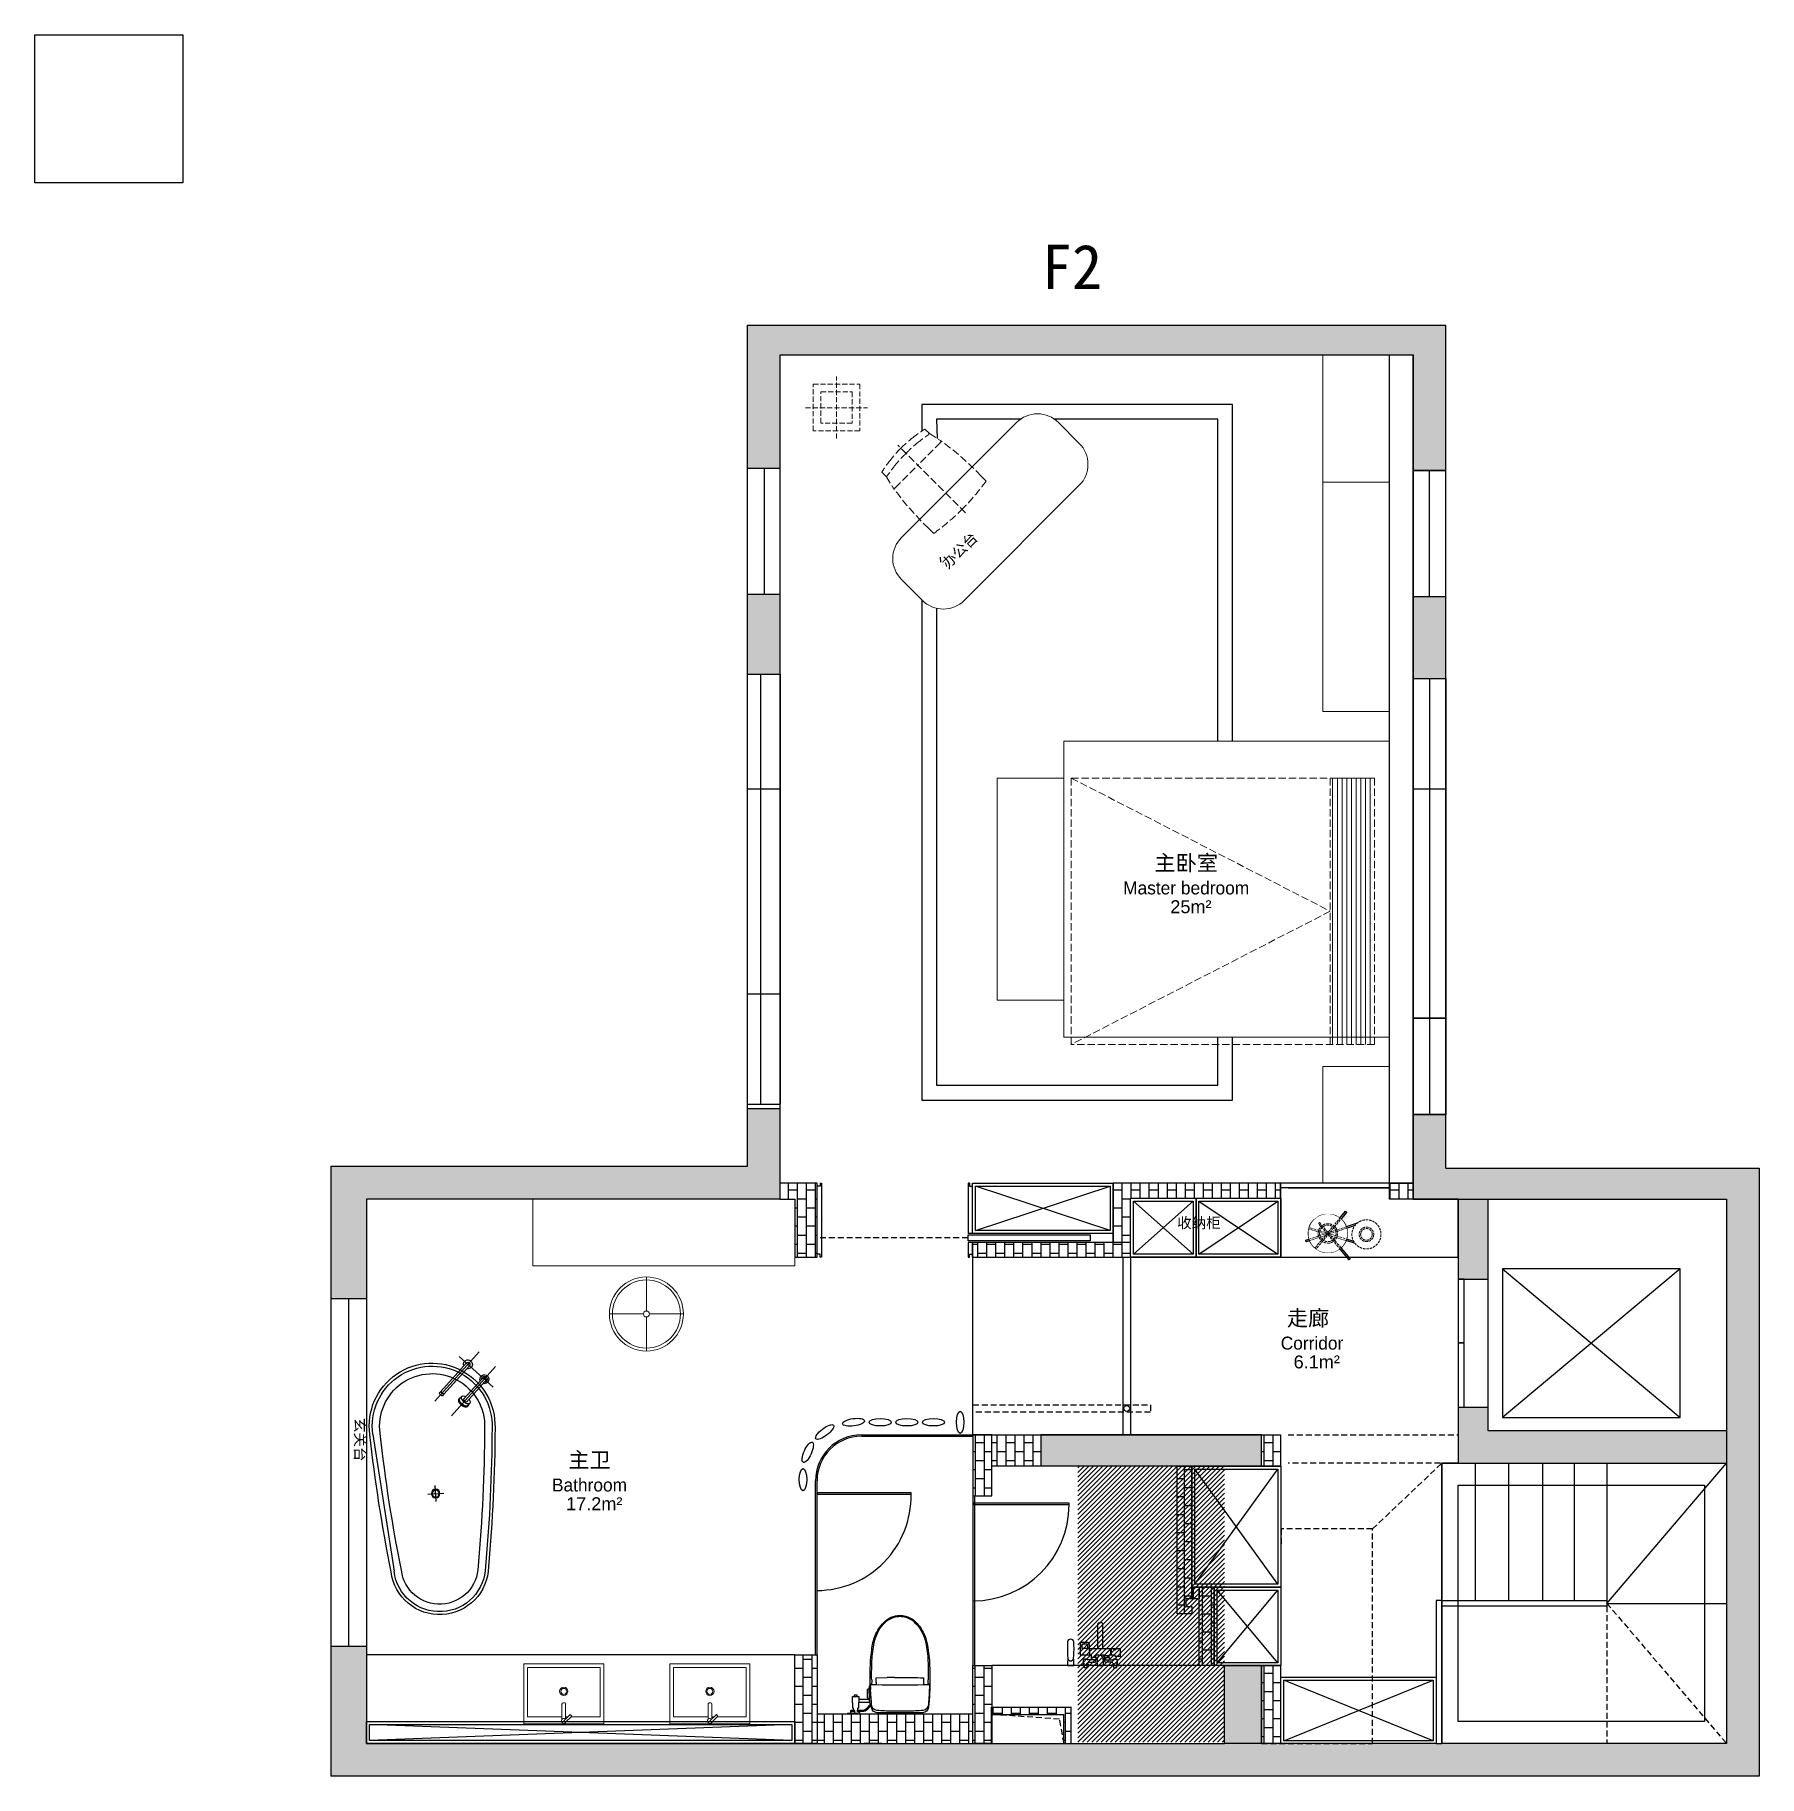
# Model space of a CAD drawing. Header units: millimetres. Extents: x -108767 to 78913, y -380878 to 1470.
# Drawn here: x -38359 to -26709, y -175676 to -163912 of the extents above; entities that cross this region are included whole.
import ezdxf
from ezdxf.enums import TextEntityAlignment as Align

# ---------------------------------------------------------------- set-up
doc = ezdxf.new("R2010")
doc.units = ezdxf.units.MM
doc.header["$LTSCALE"] = 10
doc.set_wipeout_variables(frame=1)
doc.linetypes.add('DASH', pattern=[0.35, 0.25, -0.1])
doc.linetypes.add('DASHED', pattern=[0.75, 0.5, -0.25])
for name, color, linetype in [('001增减墙体', 147, 'Continuous'), ('012到顶家具', 55, 'Continuous'), ('01平-洁具', 137, 'Continuous'), ('021洁具', 146, 'Continuous'), ('3-New Window', 4, 'Continuous'), ('DOOR', 60, 'Continuous'), ('FF-FURN', 51, 'Continuous'), ('FF-TEXT', 50, 'Continuous'), ('NW-01-wall(原有墙体)', 255, 'Continuous'), ('NW-02-free(活动家具)', 241, 'Continuous'), ('NW-02-厨卫具', 44, 'Continuous'), ('T01-天花', 30, 'Continuous'), ('wipess', 8, 'Continuous')]:
    doc.layers.add(name, color=color, linetype=linetype)
doc.layers.add('活动家具', color=34, linetype='Continuous', lineweight=18)
doc.styles.add('ARIAL', font='arial.ttf')
doc.styles.add('CCD-HB', font='hbsmall.shx')
doc.styles.get("Standard").update_dxf_attribs({"font": ''})
doc.styles.add('STO', font='')
doc.styles.get('Standard').set_extended_font_data('SimSun')
doc.styles.get('STO').set_extended_font_data('SimSun')
pattern_1 = [(90, (-70270.71, -180008.13), (-60.96, 4e-15), []), (180, (-70270.71, -180008.13), (-60.96, -60.96), [60.96, -60.96])]

msp = doc.modelspace()

# ---------------------------------------------------------------- texts
at = {"layer": '012到顶家具', "ltscale": 10, "insert": (-30641.2, -171902), "char_height": 72, "attachment_point": 1}
msp.add_mtext_dynamic_manual_height_columns('{\\fSimSun|b0|i0|c134|p2;收纳柜}', width=1029.846, gutter_width=12.5, heights=[0], dxfattribs=at)
at = {"layer": '3-New Window', "color": 30, "insert": (-31556.3, -165329), "char_height": 300, "attachment_point": 1}
msp.add_mtext_dynamic_manual_height_columns('{\\C0;F2}', width=6623.175, gutter_width=12.5, heights=[0], dxfattribs=at)
at = {"layer": 'FF-TEXT'}
for s, height, style, p in [('主卧室', 105, 'STO', (-30580.5, -169558.6)), ('Master bedroom', 87.5, 'CCD-HB', (-30580.5, -169719)), ('25m²', 87.5, 'ARIAL', (-30548.5, -169845.8)), ('走廊', 105, 'STO', (-29756.7, -172633.7)), ('Corridor', 87.5, 'CCD-HB', (-29730.4, -172794.1)), ('6.1m²', 87.5, 'ARIAL', (-29698.4, -172921)), ('主卫', 105, 'STO', (-34611.6, -173592.1)), ('Bathroom', 87.5, 'CCD-HB', (-34611.6, -173752.5)), ('17.2m²', 87.5, 'ARIAL', (-34579.6, -173879.3))]:
    msp.add_text(s, height=height, dxfattribs=dict(at, style=style)).set_placement(p, align=Align.CENTER)
at = {"layer": 'T01-天花', "color": 252, "char_height": 72, "attachment_point": 1}
for s, insert, rotation in [('{\\fSimSun|b0|i0|c134|p2;办公台}', (-32241.1, -167474.2), 45), ('{\\fSimSun|b0|i0|c134|p2;玄关台}', (-36125.3, -173255.6), 270)]:
    msp.add_mtext_dynamic_manual_height_columns(s, width=1029.846, gutter_width=12.5, heights=[0], dxfattribs=dict(at, insert=insert, rotation=rotation))

# ---------------------------------------------------------------- blocks, each defined once
blk = doc.blocks.new('df')
at = {"layer": 'NW-02-free(活动家具)', "linetype": 'DASH', "lineweight": 5, "ltscale": 20}
h = blk.add_hatch(dxfattribs=at)
h.set_pattern_fill('LINE', color=250, scale=10, angle=-90, style=0)
h.set_pattern_definition([(270, (-3e-11, 1070), (31.75, -7e-15), [])])
h.paths.add_polyline_path([(0, 750), (-300, 750), (-300, -1050), (0, -1050)])
at = {"layer": 'NW-02-free(活动家具)', "color": 8, "linetype": 'DASH', "lineweight": 5, "ltscale": 20}
blk.add_lwpolyline([(0, 750), (0, -1050), (-2050, -1050), (-2050, 750), (0, 750)], dxfattribs=at)
at = {"layer": 'NW-02-free(活动家具)', "color": 251, "linetype": 'DASH', "lineweight": 5, "ltscale": 20}
blk.add_lwpolyline([(-2050, 750), (-300, -150), (-2050, -1050)], dxfattribs=at)
at = {"layer": 'NW-02-free(活动家具)', "linetype": 'DASH', "lineweight": 5, "ltscale": 20}
blk.add_lwpolyline([(0, 750), (-300, 750), (-300, -1050)], dxfattribs=at)
blk = doc.blocks.new('2.7_C-001')
at = {"color": 8}
for p, q in [((-11, -0.2), (-10.8, 0)), ((-9.2, 0), (-10.8, 0)), ((9.2, 0), (10.8, 0)), ((11, -0.2), (10.8, 0)), ((-13.6, -7.6), (-13.6, -12.7)), ((-13.4, -7.5), (-10.1, -7.5)), ((-11, -1.4), (-12.3, -1.4)), ((-12.3, -1.4), (-12.3, -1.5)), ((-12.2, -1.7), (-11.4, -2.4)), ((-11.5, -5.1), (-11.5, -2.9)), ((-11, -2.8), (-11.4, -2.8)), ((-11.2, -5.2), (-11.4, -5.2)), ((-11, -2.4), (-11.3, -2.4)), ((-11.2, -5.7), (-11.2, -5.2)), ((-11.2, -5.2), (-11.2, -5.2)), ((-11.2, -5.2), (-11.2, -5.2)), ((-11, -1.4), (-11, -0.2)), ((-11, -2.8), (-11, -2.4)), ((-8.9, -5.8), (-11, -5.8)), ((-10, -7.5), (-10, -8.2)), ((-9.8, -8.5), (-7.1, -8.5)), ((-9, -0.2), (-9.2, 0)), ((-9, -1.4), (-9, -0.2)), ((-7.7, -1.4), (-9, -1.4)), ((-8.7, -2.4), (-9, -2.4)), ((-8.6, -2.8), (-9, -2.8)), ((-8.9, -2.4), (-8.9, -2.8)), ((-8.8, -5.7), (-8.8, -5.2)), ((-5.8, -5.2), (-8.8, -5.2)), ((-7.8, -1.7), (-8.6, -2.4)), ((-7.9, -3.7), (-4.5, -3.7)), ((-7.7, -1.4), (-7.7, -1.5)), ((-7.6, -8.5), (-7.6, -12.8)), ((-7.1, -8.5), (-7.1, -12.8)), ((-7.1, -8.5), (-5.9, -8.5)), ((-6.2, -5.5), (-6, -5.4)), ((-6.2, -6.7), (-6.2, -5.5)), ((-6, -6.8), (-6.2, -6.7)), ((-3, -5.4), (-6, -5.4)), ((-3, -6.8), (-6, -6.8)), ((-5.9, -6.8), (-5.9, -8.5)), ((-3.1, -8.2), (-5.9, -8.2)), ((-5.8, -5.4), (-5.8, -5.2)), ((-3.1, -5.2), (-3.2, -5.2)), ((-3.2, -5.2), (-3.2, -5.4)), ((-3.1, -6.8), (-3.1, -6.8)), ((-3.1, -6.8), (-3.1, -8.5)), ((-3.1, -8.5), (-1, -8.5)), ((-3, -4.1), (-3, -5.1)), ((-3, -5.4), (-2.8, -5.5)), ((-2.8, -6.7), (-3, -6.8)), ((-2.8, -5.5), (-2.8, -6.7)), ((2.1, -1.4), (-2.1, -1.4)), ((-1.1, -7.5), (-0.9, -7.6)), ((-0.9, -8.4), (-0.9, -7.6)), ((-0.9, -8.2), (0.9, -8.2)), ((0.9, -7.6), (1.1, -7.5)), ((0.9, -8.4), (0.9, -7.6)), ((1, -8.5), (3.1, -8.5)), ((3, -5.4), (2.8, -5.5)), ((2.8, -5.5), (2.8, -6.7)), ((2.8, -6.7), (3, -6.8)), ((3, -4.1), (3, -5.1)), ((3, -5.4), (6, -5.4)), ((3, -6.8), (6, -6.8)), ((3.1, -5.2), (3.2, -5.2)), ((3.1, -6.8), (3.1, -6.8)), ((3.1, -6.8), (3.1, -8.5)), ((3.2, -5.2), (3.2, -5.4)), ((7.9, -3.7), (4.5, -3.7)), ((5.8, -5.2), (8.8, -5.2)), ((5.8, -5.4), (5.8, -5.2)), ((5.9, -6.8), (5.9, -8.5)), ((5.9, -8.5), (7.3, -8.5)), ((6.2, -5.5), (6, -5.4)), ((6, -6.8), (6.2, -6.7)), ((6.2, -6.7), (6.2, -5.5)), ((7, -8.5), (7, -12.8)), ((7.3, -8.5), (13.6, -8.5)), ((7.3, -12.8), (7.3, -8.5)), ((7.3, -8.6), (7.3, -8.6)), ((7.3, -8.6), (7.3, -8.6)), ((7.6, -16), (7.6, -10.9)), ((7.7, -1.4), (9, -1.4)), ((7.7, -1.4), (7.7, -1.5)), ((7.8, -1.7), (8.6, -2.4)), ((8.6, -2.8), (9, -2.8)), ((8.7, -2.4), (9, -2.4)), ((8.8, -5.7), (8.8, -5.2)), ((8.9, -2.4), (8.9, -2.8)), ((8.9, -5.8), (11, -5.8)), ((9, -0.2), (9.2, 0)), ((9, -1.4), (9, -0.2)), ((11, -1.4), (11, -0.2)), ((11, -1.4), (12.3, -1.4)), ((11, -2.4), (11.3, -2.4)), ((11, -2.8), (11, -2.4)), ((11, -2.8), (11.4, -2.8)), ((11.2, -5.7), (11.2, -5.2)), ((11.2, -5.2), (11.2, -5.2)), ((11.2, -5.2), (11.2, -5.2)), ((11.2, -5.2), (11.4, -5.2)), ((12.2, -1.7), (11.4, -2.4)), ((11.5, -5.1), (11.5, -2.9)), ((12.3, -1.4), (12.3, -1.5)), ((13.6, -16), (13.6, -8.5)), ((22.1, -1.4), (17.9, -1.4)), ((-13.4, -12.8), (-7.1, -12.8)), ((-9.1, -12), (-10.3, -12)), ((-10.3, -12.5), (-10.3, -12)), ((-9.1, -12.5), (-9.1, -12)), ((-7.6, -12.8), (-7.6, -12.8)), ((-7.1, -12.8), (7.6, -12.8)), ((-1.6, -12.8), (-1.6, -29.6)), ((1.6, -12.8), (1.6, -29.6)), ((6.2, -12.8), (6.2, -12.8)), ((7.3, -12.7), (7.3, -12.7)), ((7.3, -12.7), (7.3, -12.7)), ((8.7, -15.4), (8.7, -13.3)), ((9.2, -12.9), (12, -12.9)), ((12.5, -15.4), (12.5, -13.3))]:
    blk.add_line(p, q, dxfattribs=at)
blk.add_lwpolyline([(18, -6.7, 0.033424), (17.9, -17.5)], format="xyb", dxfattribs=at)
blk.add_polyline3d([(22, -6.7, 0), (22, -6.6, 0), (22, -6.6, 0), (22, -6.5, 0), (21.9, -6.5, 0), (21.9, -6.4, 0), (21.9, -6.4, 0), (21.9, -6.3, 0), (21.9, -6.3, 0), (21.9, -6.2, 0), (21.9, -6.2, 0), (21.9, -6.1, 0), (21.9, -6.1, 0), (21.9, -6, 0), (21.8, -6, 0), (21.8, -5.9, 0), (21.8, -5.9, 0), (21.8, -5.8, 0), (21.8, -5.8, 0), (21.8, -5.7, 0), (21.7, -5.7, 0), (21.7, -5.6, 0), (21.7, -5.6, 0), (21.7, -5.6, 0), (21.6, -5.5, 0), (21.6, -5.5, 0), (21.6, -5.4, 0), (21.5, -5.4, 0), (21.5, -5.4, 0), (21.5, -5.3, 0), (21.5, -5.3, 0), (21.4, -5.2, 0), (21.4, -5.2, 0), (21.4, -5.2, 0), (21.3, -5.1, 0), (21.3, -5.1, 0), (21.2, -5.1, 0), (21.2, -5, 0), (21.2, -5, 0), (21.1, -5, 0), (21.1, -4.9, 0), (21, -4.9, 0), (21, -4.9, 0), (21, -4.9, 0), (20.9, -4.8, 0), (20.9, -4.8, 0), (20.8, -4.8, 0), (20.8, -4.8, 0), (20.7, -4.7, 0), (20.7, -4.7, 0), (20.7, -4.7, 0), (20.6, -4.7, 0), (20.6, -4.7, 0), (20.5, -4.7, 0), (20.5, -4.7, 0), (20.4, -4.6, 0), (20.4, -4.6, 0), (20.3, -4.6, 0), (20.3, -4.6, 0), (20.2, -4.6, 0), (20.2, -4.6, 0), (20.1, -4.6, 0), (20.1, -4.6, 0), (20, -4.6, 0), (20, -4.6, 0), (20, -4.6, 0), (19.9, -4.6, 0), (19.9, -4.6, 0), (19.8, -4.6, 0), (19.8, -4.6, 0), (19.7, -4.6, 0), (19.7, -4.6, 0), (19.6, -4.6, 0), (19.6, -4.6, 0), (19.5, -4.7, 0), (19.5, -4.7, 0), (19.4, -4.7, 0), (19.4, -4.7, 0), (19.3, -4.7, 0), (19.3, -4.7, 0), (19.3, -4.7, 0), (19.2, -4.8, 0), (19.2, -4.8, 0), (19.1, -4.8, 0), (19.1, -4.8, 0), (19, -4.9, 0), (19, -4.9, 0), (19, -4.9, 0), (18.9, -4.9, 0), (18.9, -5, 0), (18.8, -5, 0), (18.8, -5, 0), (18.8, -5.1, 0), (18.7, -5.1, 0), (18.7, -5.1, 0), (18.6, -5.2, 0), (18.6, -5.2, 0), (18.6, -5.2, 0), (18.5, -5.3, 0), (18.5, -5.3, 0), (18.5, -5.4, 0), (18.5, -5.4, 0), (18.4, -5.4, 0), (18.4, -5.5, 0), (18.4, -5.5, 0), (18.3, -5.6, 0), (18.3, -5.6, 0), (18.3, -5.6, 0), (18.3, -5.7, 0), (18.2, -5.7, 0), (18.2, -5.8, 0), (18.2, -5.8, 0), (18.2, -5.9, 0), (18.2, -5.9, 0), (18.2, -6, 0), (18.1, -6, 0), (18.1, -6.1, 0), (18.1, -6.1, 0), (18.1, -6.2, 0), (18.1, -6.2, 0), (18.1, -6.3, 0), (18.1, -6.3, 0), (18.1, -6.4, 0), (18.1, -6.4, 0), (18.1, -6.5, 0), (18, -6.5, 0), (18, -6.6, 0), (18, -6.6, 0), (18, -6.7, 0)], dxfattribs=at)
for centre, radius, start, end in [((-13.4, -7.6), 0.15, 90, 180), ((-12, -1.5), 0.25, 180, 229.8991), ((-11.4, -2.9), 0.1, 89.9968, 179.9968), ((-11.4, -5.1), 0.1, 179.9968, 269.9968), ((-11.3, -2.2), 0.2, 229.8991, 270), ((-11, -5.7), 0.15, 180, 270), ((-10.1, -7.5), 0.05, 0, 90), ((-9.8, -8.2), 0.3, 180, 270), ((-8.9, -5.7), 0.15, 270, 0), ((-8.7, -2.2), 0.2, 270, 310.1009), ((-8.6, -2.9), 0.1, 4.9086, 89.9968), ((-7.6, -2.8), 0.935, 184.9086, 251.8632), ((-7.9, -1.5), 0.25, 310.1009, 0), ((-4.5, -7.2), 3.5, 66.1425, 89.9968), ((-3.1, -4.1), 0.1, 359.9968, 66.1425), ((-3.1, -5.1), 0.1, 267.1308, 359.9968), ((37, -2.9), 39.1, 177.8733, 185.8818), ((-1.4, -6.8), 0.5, 185.8818, 231.8718), ((-1.4, -6), 1.22, 252.2321, 274.3519), ((0, -6.7), 1.4, 205.4773, 218.2126), ((-1, -8.4), 0.1, 270, 0), ((1, -8.4), 0.1, 180, 270), ((0, -6.7), 1.4, 321.7861, 334.5228), ((1.4, -6), 1.22, 265.6471, 287.7679), ((1.4, -6.8), 0.5, 308.1282, 354.1182), ((-37, -2.9), 39.1, 354.1182, 2.1267), ((3.1, -4.1), 0.1, 113.8575, 180.0032), ((3.1, -5.1), 0.1, 180.0032, 272.8692), ((4.5, -7.2), 3.5, 90.0032, 113.8575), ((8, -1.5), 0.25, 180, 229.8991), ((7.6, -2.8), 0.935, 288.1368, 355.0914), ((8.6, -2.9), 0.1, 90.0032, 175.0914), ((8.7, -2.2), 0.2, 229.8991, 270), ((8.9, -5.7), 0.15, 180, 270), ((11, -5.7), 0.15, 270, 0), ((11.3, -2.2), 0.2, 270, 310.1009), ((11.4, -2.9), 0.1, 0.0032, 90.0032), ((11.4, -5.1), 0.1, 270.0032, 0.0032), ((12, -1.5), 0.25, 310.1009, 0), ((57, -2.9), 39.1, 177.8733, 185.348), ((-17, -2.9), 39.1, 354.652, 2.1267), ((-58.7, -12.8), 80.9, 356.6814, 4.3387), ((-13.4, -12.7), 0.15, 180, 270), ((-10.2, -12.1), 0.0938, 209.0373, 252.3079), ((-10.2, -12.4), 0.0938, 209.0373, 252.3079), ((-9.9, -11.3), 1, 252.3079, 262.9459), ((-9.9, -11.6), 1, 252.3079, 262.9459), ((-9.7, -9.3), 2.98, 262.9459, 277.0541), ((-9.7, -9.6), 2.98, 262.9459, 277.0541), ((-9.4, -11.3), 1, 277.0541, 287.6921), ((-9.4, -11.6), 1, 277.0541, 287.6921), ((-9.1, -12.1), 0.0938, 287.6921, 330.9627), ((-9.1, -12.4), 0.0938, 287.6921, 330.9627), ((8.6, -16), 1, 180, 264.6674), ((10.6, 5.5), 22.5, 264.6674, 275.2241), ((9.2, -13.3), 0.45, 90, 180), ((9.2, -15.4), 0.5, 180, 265.9711), ((10.6, 4.5), 20.4, 265.9711, 273.8952), ((12, -13.3), 0.45, 360, 90), ((12, -15.4), 0.5, 273.8952, 360), ((12.6, -16), 1, 275.2087, 0), ((20, -17.2), 2.07, 186.5515, 353.4485), ((-0.9, -29.6), 0.7, 180, 261.1861), ((0, -23.5), 6.9, 261.1861, 278.8139), ((1, -29.6), 0.7, 278.8139, 0)]:
    blk.add_arc(centre, radius, start, end, dxfattribs=at)
blk = doc.blocks.new('FDSFADS')
at = {"layer": 'NW-02-free(活动家具)', "linetype": 'DASH', "lineweight": 5, "ltscale": 20}
for p, q in [((101821, 36729, 0), (101865, 36729, 0)), ((101865, 36729, 0), (101951, 36749, 0)), ((101960, 36739, 0), (101960, 36523, 0)), ((102362, 36773, 0), (102313, 36773, 0)), ((101960, 36307, 0), (101960, 36523, 0)), ((101821, 36317, 0), (101865, 36317, 0)), ((102362, 36273, 0), (102313, 36273, 0))]:
    blk.add_line(p, q, dxfattribs=at)
at = {"layer": 'NW-02-free(活动家具)', "color": 8, "linetype": 'DASH', "lineweight": 5, "ltscale": 20}
blk.add_line((102414, 36523, 0), (101770, 36523, 0), dxfattribs=at)
at = {"layer": 'NW-02-free(活动家具)', "linetype": 'DASH', "lineweight": 5, "ltscale": 20, "elevation": 0, "flags": 128}
for points in [[(101804, 36626, -0.029501), (101821, 36729, -0.029501)], [(101851, 36623, -0.02489), (101865, 36719, -0.02489)], [(102362, 36773, -0.020776), (102377, 36647, -0.019643), (102382, 36523, -0.019643)], [(101798, 36523, -0.027499), (101804, 36626), (101804, 36626)], [(101847, 36523), (101847, 36527, -0.024151), (101851, 36623), (101851, 36623)], [(101798, 36523, 0.027491), (101804, 36420), (101804, 36420)], [(101847, 36523), (101847, 36519, 0.024151), (101851, 36423), (101851, 36423)], [(102362, 36273, 0.020788), (102377, 36399, 0.019646), (102382, 36523, 0.019646)], [(101804, 36420, 0.029501), (101821, 36317, 0.029501)], [(101851, 36423, 0.02489), (101865, 36327, 0.02489)]]:
    blk.add_lwpolyline(points, format="xyb", dxfattribs=at)
at = {"layer": 'NW-02-free(活动家具)', "linetype": 'DASH', "lineweight": 5, "ltscale": 20, "flags": 128}
for points in [[(102313, 36773), (102268, 36774), (102222, 36773), (102177, 36772), (102131, 36769), (102086, 36766), (102041, 36761), (101996, 36755), (101951, 36749)], [(102313, 36273), (102268, 36272), (102222, 36273), (102177, 36274), (102131, 36277), (102086, 36280), (102041, 36285), (101996, 36291), (101951, 36297)]]:
    blk.add_lwpolyline(points, dxfattribs=at)
at = {"layer": 'NW-02-free(活动家具)', "linetype": 'DASH', "lineweight": 5, "ltscale": 20, "elevation": 0, "flags": 128}
blk.add_lwpolyline([(101865, 36317), (101951, 36297)], dxfattribs=at)
at = {"layer": 'NW-02-free(活动家具)', "linetype": 'DASH', "lineweight": 5, "ltscale": 20}
for centre, start, end in [((101855, 36719, 0), 0, 90), ((101951, 36739, 0), 0, 90), ((101855, 36327, 0), 270, 0), ((101951, 36307, 0), 270, 0)]:
    blk.add_arc(centre, 9.81, start, end, dxfattribs=at)
blk = doc.blocks.new('*U214')
blk.add_lwpolyline([(511.9, -3222.2), (477.9, -3222.2), (477.9, -3317.2), (511.9, -3317.2)], close=True)
at = {"color": 6}
blk.add_lwpolyline([(509.9, -3224.2), (479.9, -3224.2), (479.9, -3315.2), (509.9, -3315.2)], close=True, dxfattribs=at)
at = {"color": 250}
for points in [[(479.9, -3315.2), (509.9, -3224.2)], [(479.9, -3224.2), (509.9, -3315.2)]]:
    blk.add_lwpolyline(points, dxfattribs=at)
blk = doc.blocks.new('RRTY')
blk.add_wipeout([(33, 350), (95, 345), (147, 333), (172, 325), (237, 294), (292, 254), (335, 212), (380, 148), (410, 85), (423, 37), (428, 10), (433, -39), (433, -68), (428, -111), (418, -160), (392, -226), (356, -287), (314, -335), (283, -362), (231, -398), (183, -421), (134, -437), (78, -448), (33, -450), (-39, -444), (-116, -421), (-175, -392), (-248, -334), (-285, -292), (-325, -228), (-351, -163), (-363, -107), (-367, -50), (-360, 22), (-338, 99), (-305, 164), (-270, 210), (-210, 267), (-169, 295), (-110, 323), (-60, 339), (-24, 346), (16, 349)])
at = {"color": 45}
for points in [[(-96, 410), (-66, 417), (232, -851), (202, -858)], [(252, 123), (270, 98), (-528, -463), (-546, -438)], [(-259, 216), (-238, 238), (457, -457), (435, -479)], [(153, 313), (182, 301), (-222, -678), (-251, -666)]]:
    blk.add_lwpolyline(points, close=True, dxfattribs=at)
for radius in [400, 200]:
    blk.add_circle((33, -50), radius)
blk.add_circle((33, -50), 170, dxfattribs=at)
blk = doc.blocks.new('TR')
at = {"linetype": 'DASH', "lineweight": 5, "ltscale": 20}
blk.add_wipeout([(-1194, 103), (-1195, 166), (-1188, 218), (-1182, 243), (-1157, 311), (-1123, 370), (-1085, 416), (-1025, 468), (-964, 502), (-919, 520), (-892, 528), (-843, 537), (-815, 539), (-771, 539), (-722, 533), (-653, 513), (-590, 482), (-538, 446), (-508, 417), (-468, 369), (-440, 323), (-420, 276), (-404, 221), (-397, 176), (-397, 104), (-413, 25), (-437, -37), (-487, -115), (-526, -155), (-586, -201), (-648, -232), (-703, -249), (-759, -259), (-832, -259), (-910, -244), (-979, -216), (-1028, -186), (-1090, -132), (-1121, -93), (-1155, -37), (-1175, 12), (-1185, 47), (-1192, 86)], dxfattribs=at).dxf.layer = 'NW-02-free(活动家具)'
at = {"layer": 'NW-02-free(活动家具)', "color": 8, "linetype": 'DASH', "lineweight": 5, "ltscale": 20}
for points in [[(-1242, -31), (-1252, -2), (-16, 410), (-6, 381)], [(-1034, -176), (-1058, -156), (-429, 599), (-405, 579)], [(-988, 342), (-965, 362), (-333, -382), (-356, -402)], [(-1168, 226), (-1159, 256), (-148, -57), (-157, -87)]]:
    blk.add_lwpolyline(points, close=True, dxfattribs=at)
at = {"layer": 'NW-02-free(活动家具)', "linetype": 'DASH', "lineweight": 5, "ltscale": 20}
blk.add_circle((-796, 140), 200, dxfattribs=at)
at = {"layer": 'NW-02-free(活动家具)', "color": 8, "linetype": 'DASH', "lineweight": 5, "ltscale": 20}
blk.add_circle((-796, 140), 170, dxfattribs=at)
at = {"linetype": 'DASH', "lineweight": 5, "ltscale": 20}
blk.add_wipeout([(0, 420), (33, 418), (57, 415), (87, 407), (131, 390), (165, 370), (195, 348), (221, 322), (229, 314), (252, 284), (270, 252), (284, 215), (294, 180), (299, 143), (300, 120), (298, 84), (291, 47), (281, 14), (267, -16), (248, -49), (231, -72), (207, -97), (169, -128), (134, -148), (102, -162), (62, -174), (27, -179), (0, -180), (-36, -178), (-78, -170), (-113, -158), (-149, -140), (-191, -112), (-218, -86), (-239, -61), (-260, -30), (-274, -1), (-284, 23), (-289, 41), (-296, 71), (-300, 109), (-299, 147), (-295, 177), (-289, 201), (-279, 231), (-264, 263), (-249, 288), (-228, 315), (-202, 342), (-165, 371), (-126, 392), (-81, 409), (-45, 417), (-12, 420)], dxfattribs=at).dxf.layer = 'NW-02-free(活动家具)'
at = {"layer": 'NW-02-free(活动家具)', "linetype": 'DASH', "lineweight": 5, "ltscale": 20}
blk.add_circle((0, 120), 300, dxfattribs=at)
at = {"layer": 'NW-02-free(活动家具)', "color": 8, "linetype": 'DASH', "lineweight": 5, "ltscale": 20}
for radius in [150, 120]:
    blk.add_circle((0, 120), radius, dxfattribs=at)
blk = doc.blocks.new('2.7_B-001')
at = {"layer": 'NW-02-厨卫具', "lineweight": 15}
for p, q in [((30, 0), (-30, 0)), ((-30, 0), (-30, -45)), ((30, -45), (30, 0)), ((-30, -45), (30, -45))]:
    blk.add_line(p, q, dxfattribs=at)
at = {"layer": 'NW-02-厨卫具', "lineweight": 5}
for p, q in [((-1.4, -5.1), (-27.2, -5.1)), ((-27.2, -5.1), (-27.2, -42.2)), ((27.2, -5.1), (5.2, -5.1)), ((27.2, -42.2), (27.2, -5.1)), ((-27.2, -42.2), (27.2, -42.2))]:
    blk.add_line(p, q, dxfattribs=at)
at = {"layer": 'NW-02-厨卫具', "color": 8, "lineweight": 5}
for p, q in [((-1.4, -3.3), (-1.4, -14.7)), ((1.1, -1), (0, -2.1)), ((0, -2.1), (4.9, -6.9)), ((1.1, -1), (6, -5.8)), ((1.4, -3.5), (1.4, -14.7)), ((3, -5.1), (1.4, -5.1)), ((4.9, -6.9), (6, -5.8)), ((-0.5, -15.6), (0.5, -15.6))]:
    blk.add_line(p, q, dxfattribs=at)
for centre, major_axis, start_param, end_param in [((0, -2.1), (1.31, -1.31), 0.995082, 6.293156), ((0, -24.3), (2.2, 2.2), 4.712389, 10.995574), ((0, -24.3), (1.58, 1.58), 4.712389, 10.995574), ((-0.5, -14.7), (0.652, 0.652), 2.356194, 3.926991), ((0.5, -14.7), (0.652, 0.652), 3.926991, 5.497787)]:
    blk.add_ellipse(centre, major_axis=major_axis, ratio=1, start_param=start_param, end_param=end_param, dxfattribs=at)
blk = doc.blocks.new('2.7_D-001')
at = {"layer": 'NW-02-厨卫具', "color": 8}
for points in [[(-35.5, 0, 0.414214), (-35, -0.5), (-29, -0.5, 0.414214), (-28.5, 0)], [(-28.7, -1.6, 0.07715), (-28, -1.4, 0.286127), (-27.2, -0.2), (-27.2, 0)], [(-33.2, -0.5), (-33.3, -1.6), (-33.3, -1.9), (-33.3, -2.2, 0.3601), (-33, -2.4), (-31, -2.4, 0.3601), (-30.7, -2.2), (-30.7, -1.9), (-30.7, -1.6), (-30.8, -0.5)], [(-31.1, -2.4), (-31.1, -2.7), (-31.3, -2.7), (-31.4, -2.8), (-31.4, -3.8, -0.414214), (-31.6, -3.9), (-31.7, -3.9, 0.414214), (-31.8, -4), (-31.8, -7.3, -0.20721), (-32, -7.6, 0.20721), (-32.1, -8), (-32.1, -11.5), (-32.1, -11.6, 0.414214), (-32, -11.8), (-27.9, -11.8, 0.414214), (-27.8, -11.6), (-27.8, -11.5), (-27.8, -10.3), (-27.8, -8, 0.15273), (-27.9, -7.7, 0.052809), (-28, -7.6, -0.20721), (-28.1, -7.3), (-28.1, -4, 0.414214), (-28.2, -3.9), (-28.4, -3.9, -0.414214), (-28.6, -3.8), (-28.6, -2.8), (-28.7, -2.7), (-28.9, -2.7), (-28.9, -2.2), (-29, -2), (-29, -1.6), (-28.7, -1.6), (-28.7, -1.6)], [(-28.9, -11.8, 0.414214), (-29, -11.8), (-29, -12.7), (-29.2, -12.8), (-30.8, -12.8), (-31, -12.7), (-31, -11.8, 0.414214), (-31.1, -11.8)], [(-19.5, -6.1), (-22.3, -2.9, 0.212455), (-25.1, -1.6), (-29, -1.6)], [(-19.9, -6.7), (-22.9, -3.4, 0.212455), (-25.1, -2.4), (-28.9, -2.4)], [(-19.5, -9.3, 0.008174), (-19.4, -6.5)], [(-19.4, -6.5, 0.104725), (-19.4, -6)], [(-16.1, -20.4), (-16.1, -19.8, 0.409111), (-16.2, -19.6), (-19.7, -19.6, -0.41502), (-19.9, -19.3)], [(-19.1, -23, 0.017155), (-19.1, -21.3, 0.04985), (-19.2, -20.2, 0.096365), (-19.3, -20, 0.260874), (-19.4, -20)], [(-19.1, -23, 0.014496), (-19, -34.4)], [(16, -19.6, 0.009953), (-16, -19.6)], [(-16.1, -21.3), (-16.1, -24.4, 0.422751), (-15.9, -24.5)], [(19.7, -19.6), (16.2, -19.6, 0.409111), (16.1, -19.8), (16.1, -21.3)], [(16.1, -19.8), (19.4, -20, 0.260874), (19.3, -20, 0.096365), (19.2, -20.2, 0.04985), (19.1, -21.3, 0.017155), (19.1, -23)], [(19, -34.4, 0.014496), (19.1, -23)], [(-19, -34.4, 0.016259), (-18.6, -40.6, 0.019991), (-17.7, -46.7)], [(0, -24.7, 0.00463), (15.9, -24.5)], [(15.9, -24.5, 0.423836), (16.1, -24.4)], [(17.7, -46.7, 0.019991), (18.6, -40.6, 0.016259), (19, -34.4)], [(-17.7, -46.7, 0.057324), (-15.9, -53)], [(-15.9, -53, 0.153815), (-7.4, -63.9, 0.108059), (-1.6, -65.9, 0.028185), (0, -66, 0.028185), (1.6, -65.9, 0.108059), (7.4, -63.9, 0.153815), (15.9, -53, 0.057324), (17.7, -46.7)]]:
    blk.add_lwpolyline(points, format="xyb", dxfattribs=at)
for points in [[(-33.9, -0.5), (-30.1, -0.5)], [(-30.7, -1.6), (-33.3, -1.6)], [(-33.3, -1.9), (-30.7, -1.9)], [(-27.8, -8), (-20.4, -8)], [(-27.8, -10.1), (-20.6, -10.1)], [(-16.1, -19.8), (-19.4, -20)], [(-16.1, -21.3), (-16.1, -20.4)], [(16.1, -21.3), (16.1, -24.4)], [(-15.9, -24.5), (-8.7, -24.7)], [(-3.7, -24.7), (-8.7, -24.7)], [(-3.7, -24.7), (0, -24.7)]]:
    blk.add_lwpolyline(points, dxfattribs=at)
blk.add_lwpolyline([(-30.6, -2.1, -0.3601), (-31, -2.4), (-33, -2.4, -0.3601), (-33.4, -2.1), (-33.4, -1.9), (-33.4, -1.6), (-33.2, -0.5), (-30.8, -0.5), (-30.6, -1.6), (-30.6, -1.9)], format="xyb", close=True, dxfattribs=at)
at = {"layer": 'NW-02-厨卫具'}
for points in [[(-20.6, -10.4), (-21.6, -10.4, 0.317837), (-21.8, -10.5, 0.085164), (-22, -11.9), (-22, -15.6, 0.085164), (-21.8, -16.9, 0.317837), (-21.6, -17.1), (-20.9, -17.1)], [(19.3, -4.6, 0.386981), (15.3, -0.9), (-15.3, -0.9, 0.386981), (-19.3, -4.6), (-19.4, -6, -0.131373), (-19.6, -6.4, 0.148778), (-20.3, -7.4, 0.021037), (-20.6, -10.4)], [(-15.5, -2.4, 0.367571), (-19.2, -6.1, 0.015428), (-19.9, -19.3)], [(-19.5, -9.3, 0.009261), (-19.9, -16.6)], [(-5.2, -1.9, 0.012576), (-15.5, -2.4)], [(5.4, -1.9, 0.012303), (-5.2, -1.9)], [(15.5, -2.4, 0.01238), (5.4, -1.9)], [(19.2, -6.3, 0.375041), (15.5, -2.4)], [(20, -20.3, 0.014953), (19.9, -19.4, 0.094612), (19.9, -19.3, 0.015253), (19.2, -6.3)], [(20.2, -23.4, 0.023657), (19.3, -4.6)], [(-20.2, -19.7, 0.116376), (-20.3, -19.3, -0.097632), (-20.8, -18.5, -0.103486), (-20.9, -17.9), (-20.9, -17.1)], [(-20.1, -19.5), (-20.2, -19.7, 0.004597), (-20.2, -23.4, 0.007479), (-20.1, -29.4)], [(-20.1, -19.5, 0.010881), (-19.9, -16.6)], [(-19.4, -20), (-19.4, -20, 0.232614), (-19.9, -20.2, 0.140453), (-20.1, -20.6, 0.019844), (-20.1, -21.1)], [(-19.9, -19.3, 0.065749), (-19.9, -19.4, 0.017826), (-20, -20.3)], [(20.2, -26.3, 0.006459), (20.2, -23.9), (20.1, -20.8, 0.020455), (20.1, -20.5, 0.125897), (19.9, -20.2, 0.14076), (19.7, -20, 0.080621), (19.4, -20)], [(19.7, -19.6, 0.414788), (19.9, -19.3)], [(20.1, -29.3, 0.00875), (20.2, -23.4)], [(-20.2, -24.1, 0.01417), (-20.2, -23.9)], [(-20.2, -24.1, 0.005942), (-20.2, -26.3)], [(-20.2, -26.3, 0.006047), (-20.1, -29.4, 0.028876), (-19.1, -43.3)], [(18.9, -44.8, 0.031792), (20.1, -30.9)], [(20.1, -30.9, 0.005999), (20.2, -26.3)], [(-19.1, -43.3, 0.064099), (-16.8, -53)], [(-16.8, -53, 0.095162), (-11, -61.8, 0.210028), (0, -66.6, 0.124897), (7.1, -64.8, 0.076161), (10.8, -62, 0.041108), (13.8, -58.5, 0.068838), (17.3, -51.7, 0.04347), (18.9, -44.8)]]:
    blk.add_lwpolyline(points, format="xyb", dxfattribs=at)
for points in [[(-20.6, -10.4), (-20.9, -17.1)], [(-20.1, -21.1), (-20.2, -23.9)], [(-20.1, -29.4), (-20.1, -29.4)], [(20.1, -29.3), (20.1, -29.4)], [(18.9, -44.8), (18.9, -44.8)]]:
    blk.add_lwpolyline(points, dxfattribs=at)
blk = doc.blocks.new('A$C55D235CF')
at = {"color": 35}
blk.add_line((641, 191), (547, -740), dxfattribs=at)
at = {"color": 8, "flags": 128}
blk.add_lwpolyline([(497, -736, 0.02138), (591, 195, 0.021415)], format="xyb", dxfattribs=at)
at = {"layer": 'NW-02-厨卫具', "color": 251}
for p, q in [((210, 393), (-106, 710)), ((104, 287), (-212, 604)), ((31, 686), (-189, 466)), ((292, -231), (183, -231)), ((238, -285), (238, -177))]:
    blk.add_line(p, q, dxfattribs=at)
at = {"layer": 'NW-02-厨卫具', "color": 8}
for p, q in [((-54, 640), (-56, 633)), ((-56, 633), (-56, 626)), ((-56, 626), (-54, 619)), ((-51, 645), (-54, 640)), ((-54, 619), (-51, 612)), ((-47, 650), (-51, 645)), ((-51, 612), (-47, 608)), ((-42, 654), (-47, 650)), ((-47, 608), (-41, 603)), ((-37, 657), (-42, 654)), ((-41, 603), (-33, 600)), ((-30, 659), (-37, 657)), ((-36, 619), (147, 436)), ((-33, 600), (-26, 599)), ((-22, 659), (-30, 659)), ((-26, 599), (-22, 599)), ((-11, 655), (-22, 659)), ((-22, 599), (-17, 600)), ((-16, 639), (167, 456)), ((-5, 650), (-11, 655)), ((-2, 647), (-5, 650)), ((3, 639), (-2, 647)), ((4, 629), (3, 639)), ((3, 620), (4, 629)), ((-161, 531), (-162, 523)), ((-162, 523), (-160, 513)), ((-158, 537), (-161, 531)), ((-160, 513), (-153, 502)), ((-155, 542), (-158, 537)), ((-153, 544), (-155, 542)), ((-145, 550), (-153, 544)), ((-153, 502), (-143, 495)), ((-136, 553), (-145, 550)), ((-143, 495), (-128, 493)), ((-127, 553), (-136, 553)), ((-135, 507), (-4, 375)), ((-128, 493), (-123, 494)), ((-114, 547), (-127, 553)), ((-116, 527), (16, 395)), ((-107, 540), (-114, 547)), ((-103, 532), (-107, 540)), ((-102, 522), (-103, 532)), ((-103, 514), (-102, 522)), ((-10, 351), (-24, 365)), ((-24, 365), (-15, 357)), ((-15, 357), (-15, 354)), ((-15, 354), (-13, 351)), ((40, 401), (26, 415)), ((34, 406), (26, 415)), ((27, 351), (31, 356)), ((31, 356), (36, 360)), ((36, 406), (34, 406)), ((39, 405), (36, 406)), ((36, 360), (42, 367)), ((42, 403), (39, 405)), ((42, 403), (45, 399)), ((44, 401), (42, 403)), ((42, 367), (44, 370)), ((45, 399), (44, 401)), ((44, 370), (47, 376)), ((47, 397), (45, 399)), ((49, 393), (47, 397)), ((47, 376), (48, 381)), ((48, 381), (49, 389)), ((49, 389), (49, 393)), ((167, 456), (147, 436)), ((147, 436), (148, 437)), ((148, 437), (150, 435)), ((148, 437), (150, 435)), ((169, 454), (149, 434)), ((150, 435), (149, 434)), ((149, 434), (156, 427)), ((149, 434), (156, 427)), ((156, 427), (157, 427)), ((157, 427), (158, 426)), ((158, 426), (159, 427)), ((159, 427), (161, 427)), ((161, 427), (163, 428)), ((163, 428), (167, 431)), ((166, 455), (167, 456)), ((166, 455), (168, 453)), ((168, 453), (166, 455)), ((167, 431), (168, 432)), ((169, 454), (168, 453)), ((168, 432), (170, 434)), ((169, 454), (176, 447)), ((176, 447), (169, 454)), ((170, 434), (171, 436)), ((171, 436), (174, 439)), ((174, 439), (176, 442)), ((177, 446), (176, 447)), ((176, 442), (177, 445)), ((177, 445), (177, 446)), ((177, 446), (177, 446)), ((-13, 351), (-12, 349)), ((-12, 349), (-8, 346)), ((-12, 349), (-8, 346)), ((-8, 346), (-6, 344)), ((-6, 344), (-1, 342)), ((-1, 342), (5, 342)), ((5, 342), (8, 342)), ((8, 342), (15, 344)), ((15, 344), (20, 347)), ((20, 347), (27, 351))]:
    blk.add_line(p, q, dxfattribs=at)
at = {"layer": 'NW-02-厨卫具', "flags": 128}
for points in [[(567, -743, 0.021411), (661, 191, 1.08619), (-186, 191, 0.021411), (-92, -743, 0.930125), (567, -743)], [(641, 191, 1.089171), (-166, 191)], [(-166, 192, 0.021415), (-72, -741)], [(-72, -740, 0.935819), (547, -740)]]:
    blk.add_lwpolyline(points, format="xyb", dxfattribs=at)
at = {"layer": 'NW-02-厨卫具', "color": 8, "flags": 128}
for points in [[(591, 195, 1.089171), (-116, 195, 1.089171)], [(-116, 195, 0.021415), (-22, -733, 0.021415)], [(-22, -736, 0.935819), (497, -736, 0.935819)]]:
    blk.add_lwpolyline(points, format="xyb", dxfattribs=at)
at = {"layer": 'NW-02-厨卫具', "color": 8}
for radius in [29.2, 23.2]:
    blk.add_circle((238, -231), radius, dxfattribs=at)
for centre, radius, start, end in [((-26, 629), 14, 45, 225), ((-132, 523), 19.1, 10.5537, 259.4463), ((-147, 495), 14.8, 42.055, 83.5179), ((-127, 518), 16.1, 15.1781, 254.8219), ((-126, 517), 14, 45, 225), ((-104, 538), 14.8, 186.4821, 227.945), ((-8, 399), 23.7, 278.7868, 351.2132)]:
    blk.add_arc(centre, radius, start, end, dxfattribs=at)
for centre, start_param, end_param in [((1, 390), 1.982313, 7.442465), ((15, 376), 3.141593, 6.283185)]:
    blk.add_ellipse(centre, major_axis=(24.7, 24.7), ratio=0.528596, start_param=start_param, end_param=end_param, dxfattribs=at)
at = {"layer": 'NW-02-厨卫具', "color": 8, "extrusion": (0, 0, -1)}
blk.add_ellipse((15, 376), major_axis=(26.7, 26.7), ratio=0.563059, start_param=-0.384776, end_param=3.526331, dxfattribs=at)
blk = doc.blocks.new('*U198')
blk.add_lwpolyline([(284.3, -3316.1), (239.3, -3316.1), (239.3, -3421.1), (284.3, -3421.1)], close=True)
at = {"color": 6}
blk.add_lwpolyline([(282.3, -3318.1), (241.3, -3318.1), (241.3, -3419.1), (282.3, -3419.1)], close=True, dxfattribs=at)
at = {"color": 250}
for points in [[(241.3, -3419.1), (282.3, -3318.1)], [(241.3, -3318.1), (282.3, -3419.1)]]:
    blk.add_lwpolyline(points, dxfattribs=at)
blk = doc.blocks.new('*U190')
blk.add_lwpolyline([(579.6, -3276.7), (290.1, -3276.7), (290.1, -3291.7), (579.6, -3291.7)], close=True)
at = {"color": 6}
blk.add_lwpolyline([(577.6, -3278.7), (292.1, -3278.7), (292.1, -3289.7), (577.6, -3289.7)], close=True, dxfattribs=at)
at = {"color": 250}
for points in [[(292.1, -3289.7), (577.6, -3278.7)], [(292.1, -3278.7), (577.6, -3289.7)]]:
    blk.add_lwpolyline(points, dxfattribs=at)
blk = doc.blocks.new('A$C091E4B7F')
at = {"linetype": 'DASH', "lineweight": 5, "ltscale": 20}
blk.add_wipeout([(-225, 206), (-225, -244), (225, -244), (225, 206)], dxfattribs=at).dxf.layer = 'NW-02-free(活动家具)'
at = {"layer": 'NW-02-free(活动家具)', "color": 8, "linetype": 'DASH', "lineweight": 5, "ltscale": 20}
for p, q in [((0, -319), (0, 281)), ((-300, -21), (300, -21))]:
    blk.add_line(p, q, dxfattribs=at)
at = {"layer": 'NW-02-free(活动家具)', "linetype": 'DASH', "lineweight": 5, "ltscale": 20}
blk.add_lwpolyline([(-225, 206), (225, 206), (225, -244), (-225, -244)], close=True, dxfattribs=at)
at = {"layer": 'NW-02-free(活动家具)', "color": 8, "linetype": 'DASH', "lineweight": 5, "ltscale": 20}
blk.add_lwpolyline([(-150, 131), (150, 131), (150, -169), (-150, -169)], close=True, dxfattribs=at)
blk = doc.blocks.new('*U199')
blk.add_lwpolyline([(284.3, -3391.2), (202.5, -3391.2), (202.5, -3451.2), (284.3, -3451.2)], close=True)
at = {"color": 6}
blk.add_lwpolyline([(282.3, -3393.2), (204.5, -3393.2), (204.5, -3449.2), (282.3, -3449.2)], close=True, dxfattribs=at)
at = {"color": 250}
for points in [[(204.5, -3449.2), (282.3, -3393.2)], [(204.5, -3393.2), (282.3, -3449.2)]]:
    blk.add_lwpolyline(points, dxfattribs=at)
blk = doc.blocks.new('*U200')
blk.add_lwpolyline([(254.5, -3354.4), (201.5, -3354.4), (201.5, -3399.4), (254.5, -3399.4)], close=True)
at = {"color": 6}
blk.add_lwpolyline([(252.5, -3356.4), (203.5, -3356.4), (203.5, -3397.4), (252.5, -3397.4)], close=True, dxfattribs=at)
at = {"color": 250}
for points in [[(203.5, -3397.4), (252.5, -3356.4)], [(203.5, -3356.4), (252.5, -3397.4)]]:
    blk.add_lwpolyline(points, dxfattribs=at)
blk = doc.blocks.new('*U201')
blk.add_lwpolyline([(522.6, -3283.9), (465.4, -3283.9), (465.4, -3323.9), (522.6, -3323.9)], close=True)
at = {"color": 6}
blk.add_lwpolyline([(520.6, -3285.9), (467.4, -3285.9), (467.4, -3321.9), (520.6, -3321.9)], close=True, dxfattribs=at)
at = {"color": 250}
for points in [[(467.4, -3321.9), (520.6, -3285.9)], [(467.4, -3285.9), (520.6, -3321.9)]]:
    blk.add_lwpolyline(points, dxfattribs=at)
blk = doc.blocks.new('*U213')
blk.add_lwpolyline([(527, -3283.9), (482.7, -3283.9), (482.7, -3323.9), (527, -3323.9)], close=True)
at = {"color": 6}
blk.add_lwpolyline([(525, -3285.9), (484.7, -3285.9), (484.7, -3321.9), (525, -3321.9)], close=True, dxfattribs=at)
at = {"color": 250}
for points in [[(484.7, -3321.9), (525, -3285.9)], [(484.7, -3285.9), (525, -3321.9)]]:
    blk.add_lwpolyline(points, dxfattribs=at)

# ---------------------------------------------------------------- hatches: boundary and pattern name
at = {"layer": '001增减墙体', "ltscale": 10}
h = msp.add_hatch(dxfattribs=at)
h.set_pattern_fill('ANSI31', color=251, scale=7)
h.set_pattern_definition([(45, (-54684.057, -179960.236), (-15.715448, 15.715448), [])])
h.paths.add_polyline_path([(-31313.3, -173581), (-30321.3, -173581), (-30321.3, -175447), (-31313.3, -175447)])
at = {"layer": 'NW-01-wall(原有墙体)'}
h = msp.add_hatch(color=250, dxfattribs=at)
h.dxf.hatch_style = 1
h.paths.add_polyline_path([(-28827.3, -165873), (-33544.3, -165873), (-33544.3, -166840), (-33324.3, -166840), (-33324.3, -166073), (-30594.3, -166073), (-29047.3, -166073), (-29047.3, -166856), (-28827.3, -166856)])
h = msp.add_hatch(color=250, dxfattribs=at)
h.dxf.hatch_style = 1
h.paths.add_polyline_path([(-33324.3, -167690), (-33544.3, -167690), (-33544.3, -168230), (-33324.3, -168230)])
h = msp.add_hatch(color=250, dxfattribs=at)
h.dxf.hatch_style = 1
h.paths.add_polyline_path([(-28827.3, -167706), (-29047.3, -167706), (-29047.3, -168261), (-28827.3, -168261)])
h = msp.add_hatch(color=250, dxfattribs=at)
h.dxf.hatch_style = 1
h.paths.add_polyline_path([(-33324.3, -171165), (-33544.3, -171165), (-33544.3, -171556), (-36359.3, -171556), (-36359.3, -172452), (-36119.3, -172452), (-36119.3, -171778), (-33324.3, -171778)])
h = msp.add_hatch(color=250, dxfattribs=at)
h.dxf.hatch_style = 1
h.paths.add_polyline_path([(-26709.3, -171569), (-28827.3, -171569), (-28827.3, -171206), (-29047.3, -171206), (-29047.3, -171778), (-26929.3, -171778), (-26929.3, -175456), (-36119.3, -175456), (-36119.3, -174800), (-36359.3, -174800), (-36359.3, -175676), (-26709.3, -175676)])
h = msp.add_hatch(color=250, dxfattribs=at)
h.dxf.hatch_style = 1
h.paths.add_polyline_path([(-28542.3, -171778), (-28742.3, -171778), (-28742.3, -172318), (-28702.3, -172318), (-28542.3, -172318)], flags=17)
h = msp.add_hatch(color=250, dxfattribs=at)
h.dxf.hatch_style = 1
h.paths.add_polyline_path([(-26929.3, -173341), (-28542.3, -173341), (-28542.3, -173184), (-28742.3, -173184), (-28742.3, -173461), (-28742.3, -173561), (-28642.3, -173561), (-26929.3, -173561)])
h = msp.add_hatch(color=250, dxfattribs=at)
h.dxf.hatch_style = 1
h.paths.add_polyline_path([(-30071.3, -173370), (-30731.3, -173370), (-31563.3, -173370), (-31563.3, -173581), (-31313.3, -173581), (-31313.3, -173581), (-30321.3, -173581), (-30071.3, -173581)])
h = msp.add_hatch(color=250, dxfattribs=at)
h.dxf.hatch_style = 1
h.paths.add_polyline_path([(-30071.3, -174929), (-30321.3, -174929), (-30321.3, -175456), (-30071.3, -175456)])
at = {"layer": 'wipess'}
h = msp.add_hatch(dxfattribs=at)
h.set_pattern_fill('AR-B816', color=256, scale=0.3, angle=90)
h.set_pattern_definition(pattern_1)
h.paths.add_polyline_path([(-33074.3, -171670), (-33324.3, -171670), (-33324.3, -171777.9), (-33224.3, -171778), (-33224.3, -172170), (-33074.3, -172170)])
h = msp.add_hatch(dxfattribs=at)
h.set_pattern_fill('AR-B816', color=256, scale=0.3, angle=90)
h.set_pattern_definition(pattern_1)
h.paths.add_polyline_path([(-29942.3, -171670), (-31074.3, -171670), (-31074.3, -172070), (-30956.7, -172070), (-30956.7, -171770), (-30646.1, -171770), (-29942.3, -171770)])
h = msp.add_hatch(dxfattribs=at)
h.set_pattern_fill('AR-B816', color=256, scale=0.3, angle=90)
h.set_pattern_definition([(90, (-69375.71, -180008.13), (-60.96, 4e-15), []), (180, (-69375.71, -180008.13), (-60.96, -60.96), [60.96, -60.96])])
h.paths.add_polyline_path([(-29047.3, -171670), (-29207.3, -171670), (-29207.3, -171778), (-29047.3, -171778)])
h = msp.add_hatch(dxfattribs=at)
h.set_pattern_fill('AR-B816', color=256, scale=0.3, angle=90)
h.set_pattern_definition(pattern_1)
h.paths.add_polyline_path([(-32024.3, -172070), (-32024.3, -172170), (-30956.7, -172170), (-30956.7, -172070)])
h = msp.add_hatch(dxfattribs=at)
h.set_pattern_fill('AR-B816', color=256, scale=0.3, angle=90)
h.set_pattern_definition([(90, (-70470.71, -180008.13), (-60.96, 4e-15), []), (180, (-70470.71, -180008.13), (-60.96, -60.96), [60.96, -60.96])])
h.paths.add_polyline_path([(-31893.3, -173370), (-32021.3, -173370), (-32021.3, -173781), (-31893.3, -173781)])
h = msp.add_hatch(dxfattribs=at)
h.set_pattern_fill('AR-B816', color=256, scale=0.3, angle=90)
h.set_pattern_definition([(90, (-70140.71, -180008.13), (-60.96, 4e-15), []), (180, (-70140.71, -180008.13), (-60.96, -60.96), [60.96, -60.96])])
h.paths.add_polyline_path([(-31563.3, -173370), (-31892.8, -173370), (-31893.8, -173581), (-31564.3, -173581)])
h = msp.add_hatch(dxfattribs=at)
h.set_pattern_fill('AR-B816', color=256, scale=0.3, angle=90)
h.set_pattern_definition([(90, (-68519.71, -180008.13), (-60.96, 4e-15), []), (180, (-68519.71, -180008.13), (-60.96, -60.96), [60.96, -60.96])])
h.paths.add_polyline_path([(-29942.3, -173370), (-30070.8, -173370), (-30071.8, -173581), (-29943.3, -173581)])
h = msp.add_hatch(dxfattribs=at)
h.set_pattern_fill('AR-B816', color=256, scale=0.3, angle=90)
h.set_pattern_definition([(90, (-69119.71, -179031.13), (-60.96, 4e-15), []), (180, (-69119.71, -179031.13), (-60.96, -60.96), [60.96, -60.96])])
h.paths.add_polyline_path([(-30542.3, -173581), (-30642.3, -173581), (-30642.3, -174579), (-30542.3, -174579), (-30542.3, -174529), (-30582.3, -174529), (-30582.3, -174479), (-30492.3, -174479), (-30492.3, -174929), (-30392.3, -174929), (-30392.3, -174399), (-30542.3, -174399)])
h = msp.add_hatch(dxfattribs=at)
h.set_pattern_fill('AR-B816', color=256, scale=0.3, angle=90)
h.set_pattern_definition([(90, (-70170.71, -180008.13), (-60.96, 4e-15), []), (180, (-70170.71, -180008.13), (-60.96, -60.96), [60.96, -60.96])])
h.paths.add_polyline_path([(-33074.3, -174856), (-33224.3, -174856), (-33224.3, -175456), (-33074.3, -175456)])
h = msp.add_hatch(dxfattribs=at)
h.set_pattern_fill('AR-B816', color=256, scale=0.3, angle=90)
h.set_pattern_definition([(90, (-70472.36, -180007.9), (-60.96, 4e-15), []), (180, (-70472.36, -180007.9), (-60.96, -60.96), [60.96, -60.96])])
h.paths.add_polyline_path([(-31894.9, -174928.7), (-32022.4, -174928.7), (-32022.4, -175455.7), (-31894.9, -175455.7)])
h = msp.add_hatch(dxfattribs=at)
h.set_pattern_fill('AR-B816', color=256, scale=0.3, angle=90)
h.set_pattern_definition([(90, (-68519.71, -181567.13), (-60.96, 4e-15), []), (180, (-68519.71, -181567.13), (-60.96, -60.96), [60.96, -60.96])])
h.paths.add_polyline_path([(-29942.3, -174929), (-30070.8, -174929), (-30071.8, -175456), (-29943.3, -175456)])
h = msp.add_hatch(dxfattribs=at)
h.set_pattern_fill('AR-B816', color=256, scale=0.3, angle=90)
h.set_pattern_definition(pattern_1)
h.paths.add_polyline_path([(-32021.3, -175256), (-33074.3, -175256), (-33074.3, -175456), (-32021.3, -175456)])
h = msp.add_hatch(dxfattribs=at)
h.set_pattern_fill('AR-B816', color=256, scale=0.3, angle=90)
h.set_pattern_definition([(90, (-70471.21, -180008.13), (-60.96, 4e-15), []), (180, (-70471.21, -180008.13), (-60.96, -60.96), [60.96, -60.96])])
h.paths.add_polyline_path([(-31355.8, -175209), (-31893.8, -175209), (-31893.8, -175259), (-31405.8, -175259), (-31405.8, -175456), (-31355.8, -175456)])

# ---------------------------------------------------------------- linework, layer by layer
at = {"color": 4}
msp.add_lwpolyline([(-28827.3, -171206), (-29047.3, -171206), (-29047.3, -170556), (-28827.3, -170556)], close=True, dxfattribs=at)
at = {"layer": '021洁具'}
msp.add_lwpolyline([(-34719.3, -175456), (-33224.3, -175456), (-33224.3, -174856), (-36119.3, -174856), (-36119.3, -175456)], dxfattribs=at)
at = {"layer": '3-New Window', "color": 30}
for p, q in [((-32024.3, -172010), (-32054.3, -172010)), ((-32024.3, -172070), (-32054.3, -172070)), ((-27242.3, -172249.5), (-28442.3, -173252.5)), ((-28442.3, -172249.5), (-27242.3, -173252.5)), ((-32774.3, -173370), (-32021.3, -173370)), ((-32774.3, -173380), (-32021.3, -173380)), ((-33084.3, -174856), (-33084.3, -173680)), ((-33074.3, -174856), (-33074.3, -173680)), ((-33074.3, -173771.6), (-32439.3, -173771.6)), ((-32021.3, -173781), (-32021.3, -174929)), ((-32011.3, -173841.7), (-32021.3, -173841.7)), ((-32021.3, -173841.7), (-31371.3, -173841.7)), ((-32011.3, -173781), (-32011.3, -174929))]:
    msp.add_line(p, q, dxfattribs=at)
for points in [[(-37359.3, -164911.9), (-38359.3, -164911.9), (-38359.3, -163911.9), (-37359.3, -163911.9)], [(-29207.3, -166073), (-29047.3, -166073), (-29047.3, -171670), (-29207.3, -171670)], [(-33074.3, -173761.6), (-33074.3, -173771.6), (-32439.3, -173771.6), (-32439.3, -173761.6)], [(-32021.3, -173841.7), (-31371.3, -173841.7), (-31371.3, -173831.7), (-32021.3, -173831.7)], [(-28892.3, -175456), (-28852.3, -175456), (-28852.3, -174489), (-28892.3, -174489)]]:
    msp.add_lwpolyline(points, close=True, dxfattribs=at)
at = {"layer": '3-New Window', "color": 251}
for points in [[(-30267.1, -168682.6), (-30267.1, -166408.5), (-32367.1, -166408.5), (-32367.1, -166589.1)], [(-31700.1, -166508.5), (-32267.1, -166508.5), (-32263.6, -166638.4)], [(-30367.1, -168682.6), (-30367.1, -166508.5), (-31470.3, -166508.5)], [(-32242, -167441.1), (-32241.1, -167474.2)], [(-32367.1, -167728.8), (-32367.1, -171108.5), (-30267.1, -171108.5), (-30267.1, -170682.6)], [(-32267.1, -167786.2), (-32267.1, -171008.5), (-30367.1, -171008.5), (-30367.1, -170682.6)]]:
    msp.add_lwpolyline(points, dxfattribs=at)
at = {"layer": '3-New Window', "color": 30}
for points in [[(-33054.3, -171670), (-33054.3, -171690), (-33074.3, -171690)], [(-33074.3, -172150), (-33074.3, -171690)], [(-33054.3, -171670), (-33044.3, -171670), (-33044.3, -172170), (-33054.3, -172170)], [(-32044.3, -171670), (-32054.3, -171670), (-32054.3, -172010)], [(-32044.3, -171670), (-32044.3, -171690), (-32024.3, -171690)], [(-32024.3, -172010), (-32024.3, -171690)], [(-32054.3, -172070), (-32054.3, -172170), (-32044.3, -172170)], [(-32024.3, -172170), (-32024.3, -172070)], [(-32024.3, -172150), (-32024.3, -172070)], [(-33054.3, -172170), (-33054.3, -172150), (-33074.3, -172150)], [(-32044.3, -172170), (-32044.3, -172150), (-32024.3, -172150)]]:
    msp.add_lwpolyline(points, dxfattribs=at)
for centre, radius, start, end in [((-32774.3, -173680), 310, 90, 180), ((-32774.3, -173680), 300, 90, 180), ((-33076.5, -173784.3), 637.3, 270.19946, 1.13813), ((-32021.3, -173841.7), 650, 270, 0)]:
    msp.add_arc(centre, radius, start, end, dxfattribs=at)
for centre, major_axis in [((-32827.8, -173285), (-74.3, -10.3)), ((-32647.8, -173285), (-75, 0)), ((-32467.8, -173285), (-75, 0)), ((-32287.8, -173285), (-75, 0)), ((-32107.8, -173285), (0, -75)), ((-33022.5, -173350.8), (-59.4, -45.7)), ((-33137.2, -173488), (-30.1, -68.7)), ((-33169.3, -173672.7), (0, -75))]:
    msp.add_ellipse(centre, major_axis=major_axis, ratio=0.3333333, dxfattribs=at)
at = {"layer": 'DOOR'}
msp.add_lwpolyline([(-32054.3, -172018.6), (-31228.3, -172018.6), (-31228.3, -172058.6), (-32054.3, -172058.6), (-32054.3, -172018.6)], dxfattribs=at)
for points in [[(-31006.8, -172170), (-30956.7, -172170), (-30956.7, -173370), (-31006.8, -173370)], [(-28742.3, -172746), (-28702.3, -172746), (-28702.3, -172318), (-28742.3, -172318)], [(-27242.3, -173252.5), (-27242.3, -172249.5), (-28442.3, -172249.5), (-28442.3, -173252.5)], [(-28742.3, -173184), (-28702.3, -173184), (-28702.3, -172751), (-28742.3, -172751)]]:
    msp.add_lwpolyline(points, close=True, dxfattribs=at)
at = {"layer": 'DOOR', "color": 251, "linetype": 'DASHED', "ltscale": 8}
msp.add_lwpolyline([(-32021.3, -173216.7), (-32021.3, -173166.7), (-30821.3, -173166.7), (-30821.3, -173216.7)], close=True, dxfattribs=at)
at = {"layer": 'DOOR'}
msp.add_circle((-30981.8, -173191.7), 20, dxfattribs=at)
at = {"layer": 'FF-TEXT', "color": 251, "linetype": 'DASHED', "ltscale": 8}
msp.add_line((-32054.3, -172038.6), (-33074.3, -172038.6), dxfattribs=at)
at = {"layer": 'FF-TEXT'}
for p, q in [((-32021.3, -173370), (-32021.3, -172170)), ((-30956.7, -172170), (-29942.3, -172170)), ((-32021.3, -173370), (-29942.3, -173370))]:
    msp.add_line(p, q, dxfattribs=at)
at = {"layer": 'FF-TEXT', "color": 8, "linetype": 'DASHED', "ltscale": 8}
for p, q in [((-29892.3, -173370), (-28742.3, -173370)), ((-28742.3, -173561), (-29892.3, -173561)), ((-29321.3, -174006), (-28853.3, -173561)), ((-27738.3, -174508.5), (-26929.3, -175456)), ((-27738.3, -174528), (-27738.3, -175456))]:
    msp.add_line(p, q, dxfattribs=at)
at = {"layer": 'FF-TEXT'}
for points in [[(-28853.3, -173561), (-26929.3, -173561), (-26929.3, -175456), (-28853.3, -175456)], [(-28742.3, -173711), (-27079.3, -173711), (-27079.3, -175306), (-28742.3, -175306)]]:
    msp.add_lwpolyline(points, close=True, dxfattribs=at)
at = {"layer": 'FF-TEXT', "color": 8, "linetype": 'DASHED', "ltscale": 8}
for points in [[(-30071.3, -174929), (-30071.3, -175456), (-29321.3, -175456), (-29321.3, -174006), (-29938.3, -174006), (-29938.3, -174108)], [(-31405.8, -175456), (-31435.9, -175290.4), (-31893.8, -175259)]]:
    msp.add_lwpolyline(points, dxfattribs=at)
at = {"layer": 'NW-01-wall(原有墙体)'}
for p, q in [((-33544.3, -171556), (-33544.3, -165873)), ((-33544.3, -165873), (-28827.3, -165873)), ((-28827.3, -171569), (-28827.3, -165873)), ((-33324.3, -171778), (-33324.3, -166073)), ((-33324.3, -166073), (-29047.3, -166073)), ((-29047.3, -171778), (-29047.3, -166073)), ((-33544.3, -166840), (-33324.3, -166840)), ((-33429.3, -167690), (-33429.3, -166840)), ((-29047.3, -166856), (-28827.3, -166856)), ((-28937.3, -167706), (-28937.3, -166856)), ((-33544.3, -167690), (-33324.3, -167690)), ((-29047.3, -167706), (-28827.3, -167706)), ((-33544.3, -168230), (-33324.3, -168230)), ((-33454.3, -171135), (-33454.3, -168230)), ((-33324.3, -168230), (-33324.3, -171135)), ((-29047.3, -168261), (-28827.3, -168261)), ((-29047.3, -168261), (-29047.3, -170556)), ((-28937.3, -168261), (-28937.3, -171206)), ((-33544.3, -169005), (-33324.3, -169005)), ((-29047.3, -169005), (-28827.3, -169005)), ((-33544.3, -170390), (-33324.3, -170390)), ((-33544.3, -171135), (-33324.3, -171135)), ((-33544.3, -171165), (-33324.3, -171165)), ((-29047.3, -171206), (-28827.3, -171206)), ((-29047.3, -171379), (-29047.3, -171778)), ((-36359.3, -171556), (-36359.3, -175676)), ((-36359.3, -171556), (-33544.3, -171556)), ((-28827.3, -171569), (-26709.3, -171569)), ((-26709.3, -171569), (-26709.3, -175676)), ((-33074.3, -171670), (-33324.3, -171670)), ((-33074.3, -172170), (-33074.3, -171670)), ((-36119.3, -171778), (-36119.3, -175456)), ((-33324.3, -171778), (-36119.3, -171778)), ((-29047.3, -171778), (-26929.3, -171778)), ((-28742.3, -171778), (-28742.3, -173561)), ((-28542.3, -171778), (-28542.3, -173184)), ((-26929.3, -171778), (-26929.3, -175456)), ((-33224.3, -172170), (-33074.3, -172170)), ((-28742.3, -172318), (-28542.3, -172318)), ((-36119.3, -172452), (-36359.3, -172452)), ((-36239.3, -172452), (-36239.3, -174800)), ((-28742.3, -173184), (-28542.3, -173184)), ((-28542.3, -173184), (-28542.3, -173341)), ((-30071.3, -173370), (-31563.3, -173370)), ((-30071.3, -173581), (-30071.3, -173370)), ((-28542.3, -173341), (-26929.3, -173341)), ((-30321.3, -173581), (-31563.3, -173581)), ((-30071.3, -173581), (-30321.3, -173581)), ((-28853.3, -173561), (-28853.3, -175456)), ((-28742.3, -173561), (-28853.3, -173561)), ((-28742.3, -173561), (-26929.3, -173561)), ((-28628.3, -173561), (-28628.3, -174489)), ((-28403.3, -173561), (-28403.3, -174489)), ((-28173.3, -173561), (-28173.3, -174489)), ((-27958.3, -173561), (-27958.3, -174489)), ((-27738.3, -173561), (-27738.3, -174489)), ((-27738.3, -174508.5), (-26929.3, -173561)), ((-28853.3, -174489), (-27738.3, -174489)), ((-27738.3, -174528), (-28853.3, -174528)), ((-27738.3, -174489), (-27738.3, -174528)), ((-27738.3, -174508.5), (-26929.3, -174508.5)), ((-36119.3, -174800), (-36359.3, -174800)), ((-36119.3, -174800), (-36119.3, -175456)), ((-31305.3, -174929), (-31563.3, -174929)), ((-32021.3, -175256), (-33074.3, -175256)), ((-31897.5, -175209), (-31897.5, -175456)), ((-31893.8, -175209), (-31355.8, -175209)), ((-31893.8, -175259), (-31405.8, -175259)), ((-31409.5, -175259), (-31409.5, -175456)), ((-31359.5, -175209), (-31359.5, -175456)), ((-36119.3, -175456), (-31305.3, -175456)), ((-32636.8, -175456), (-32756.8, -175456)), ((-26709.3, -175676), (-36359.3, -175676))]:
    msp.add_line(p, q, dxfattribs=at)
for points in [[(-28827.3, -166856), (-29047.3, -166856), (-29047.3, -167706), (-28827.3, -167706)], [(-29047.3, -168261), (-28827.3, -168261), (-28827.3, -170556), (-29047.3, -170556)], [(-29047.3, -171778), (-29207.3, -171778), (-29207.3, -171670), (-29047.3, -171670)], [(-32021.3, -173781), (-31893.3, -173781), (-31893.3, -173370), (-32021.3, -173370)], [(-31563.3, -173581), (-31893.3, -173581), (-31893.3, -173370), (-31563.3, -173370)], [(-30071.3, -173370), (-29942.3, -173370), (-29942.3, -173581), (-30071.3, -173581)], [(-30492.3, -174399), (-30492.3, -174479), (-30542.3, -174479), (-30542.3, -174399)], [(-30492.3, -174399), (-30392.3, -174399), (-30392.3, -174929), (-30492.3, -174929)], [(-33224.3, -174856), (-33074.3, -174856), (-33074.3, -175456), (-33224.3, -175456)], [(-32021.3, -174929), (-31893.8, -174929), (-31893.8, -175456), (-32021.3, -175456)], [(-31893.8, -175456), (-30321.3, -175456), (-30321.3, -174929), (-31893.8, -174929)], [(-30321.3, -174929), (-30071.3, -174929), (-30071.3, -175456), (-30321.3, -175456)], [(-30071.3, -174929), (-29942.3, -174929), (-29942.3, -175456), (-30071.3, -175456)]]:
    msp.add_lwpolyline(points, close=True, dxfattribs=at)
for points in [[(-29047.3, -171240.1), (-29047.3, -171200.1)], [(-29047.3, -171334.8), (-29047.3, -171206)], [(-29047.3, -171399), (-29047.3, -171778)], [(-30956.7, -171770), (-29942.3, -171770), (-29942.3, -171670), (-31074.3, -171670), (-31074.3, -172070)], [(-29892.3, -171701.5), (-29207.3, -171701.5), (-29207.3, -171670), (-29942.3, -171670), (-29942.3, -171701.5)], [(-33324.3, -171778), (-33224.3, -171778), (-33224.3, -172170)], [(-32024.3, -172170), (-30956.7, -172170), (-30956.7, -172070), (-32024.3, -172070), (-32024.3, -172170)], [(-30542.3, -174529), (-30542.3, -174579), (-30642.3, -174579), (-30642.3, -173581), (-30542.3, -173581), (-30542.3, -174479)], [(-30542.3, -174479), (-30582.3, -174479), (-30582.3, -174529), (-30542.3, -174529), (-30542.3, -174579), (-30642.3, -174579)]]:
    msp.add_lwpolyline(points, dxfattribs=at)
at = {"layer": '活动家具'}
for p, q in [((-29207.3, -166934), (-29657.3, -166934)), ((-34227.3, -172533.6), (-34227.3, -172303.6)), ((-34247.3, -172553.6), (-34477.3, -172553.6)), ((-34227.3, -172573.6), (-34227.3, -172803.6)), ((-34207.3, -172553.6), (-33977.3, -172553.6))]:
    msp.add_line(p, q, dxfattribs=at)
for points in [[(-29207.3, -168482.6), (-29207.3, -166073), (-29657.3, -166073), (-29657.3, -168482.6), (-29207.3, -168482.6)], [(-29207.3, -170682.6), (-29207.3, -168682.6), (-31407.3, -168682.6), (-31407.3, -170682.6), (-29207.3, -170682.6)], [(-31407.3, -168932.6), (-31857.3, -168932.6), (-31857.3, -170432.6), (-31407.3, -170432.6), (-31407.3, -168932.6)], [(-29207.3, -171670), (-29207.3, -170882.6), (-29657.3, -170882.6), (-29657.3, -171670), (-29207.3, -171670)]]:
    msp.add_lwpolyline(points, dxfattribs=at)
msp.add_lwpolyline([(-32080.2, -167732.9), (-31302.4, -166955, 0.4142136), (-31302.4, -166672.2), (-31443.8, -166530.8, 0.4142136), (-31726.6, -166530.8), (-32504.4, -167308.6, 0.4142136), (-32504.4, -167591.4), (-32363, -167732.9, 0.4142136)], format="xyb", close=True, dxfattribs=at)
msp.add_lwpolyline([(-33224.1, -171776.1), (-33224.4, -172228), (-34994, -172228), (-34994, -171778)], close=True, dxfattribs=at)
for radius in [250, 230, 20]:
    msp.add_circle((-34227.3, -172553.6), radius, dxfattribs=at)

# ---------------------------------------------------------------- block references
at = {"layer": '012到顶家具', "ltscale": 10, "xscale": -10, "yscale": 10, "zscale": 10}
for name, p, rotation in [('*U214', (1148.1, -176788.6), 270), ('*U213', (-35783.9, -205009.3), 180), ('*U201', (-35167.9, -205009.3), 180)]:
    msp.add_blockref(name, p, dxfattribs=dict(at, rotation=rotation))
at = {"layer": '01平-洁具', "xscale": -1, "rotation": 3.06085959515368}
msp.add_blockref('A$C55D235CF', (-35425.7, -173523.5), dxfattribs=at)
at = {"layer": '01平-洁具', "xscale": -10, "yscale": 10, "zscale": 10, "rotation": 180}
msp.add_blockref('2.7_D-001', (-32514.2, -175256), dxfattribs=at)
at = {"layer": '021洁具'}
for name, p, xscale, yscale, zscale, rotation in [('*U199', (3970.2, -176424.3), -10, 10, 10, 270), ('*U200', (3602.2, -176944.4), -10, 10, 10, 270), ('2.7_C-001', (-31160.7, -174943), 10.00000000000123, 10.00000000000123, 10.00000000000123, 180), ('2.7_B-001', (-34785.4, -175321.9), -9.000000000001103, 9.000000000001103, 9.000000000001103, 180), ('2.7_B-001', (-33798.4, -175321.9), -9.000000000001103, 9.000000000001103, 9.000000000001103, 180), ('*U198', (4269.2, -177849.3), -10, 10, 10, 270)]:
    msp.add_blockref(name, p, dxfattribs=dict(at, xscale=xscale, yscale=yscale, zscale=zscale, rotation=rotation))
at = {"layer": '021洁具', "xscale": -10, "yscale": 10, "zscale": 10}
msp.add_blockref('*U190', (-30323.2, -142539), dxfattribs=at)
at = {"layer": '活动家具', "rotation": 314.9999999999999}
msp.add_blockref('FDSFADS', (-130315.5, -120548.2, 0), dxfattribs=at)
at = {"layer": '活动家具'}
msp.add_blockref('df', (-29307.3, -169682.6), dxfattribs=at)

msp.set_redraw_order([(e.dxf.handle, doc.entitydb.next_handle()) for e in msp.query("TEXT MTEXT ATTDEF DIMENSION ARC_DIMENSION")])  # texts and dimensions are drawn at this point

# ---------------------------------------------------------------- next in the draw order: block references
at = {"layer": 'FF-FURN', "xscale": 0.3276, "yscale": 0.3276, "zscale": 0.3276, "rotation": 95.23148946927786}
msp.add_blockref('RRTY', (-29638.7, -172021.7), dxfattribs=at)
at = {"layer": '活动家具', "xscale": 0.7, "yscale": 0.7, "zscale": 0.7}
msp.add_blockref('A$C091E4B7F', (-32943.2, -166416), dxfattribs=at)

# ---------------------------------------------------------------- next in the draw order: block references
at = {"layer": 'FF-FURN', "xscale": 0.3276, "yscale": 0.3276, "zscale": 0.3276}
msp.add_blockref('TR', (-29362.6, -172055.1), dxfattribs=at)

# ---------------------------------------------------------------- next in the draw order: linework, layer by layer
at = {"layer": '012到顶家具', "ltscale": 10}
msp.add_lwpolyline([(-29942.3, -172170), (-28742.3, -172170), (-28742.3, -171778), (-29207.3, -171778), (-29207.3, -171701.5), (-29942.3, -171701.5), (-29942.3, -172170)], close=True, dxfattribs=at)

doc.saveas('drawing.dxf')
